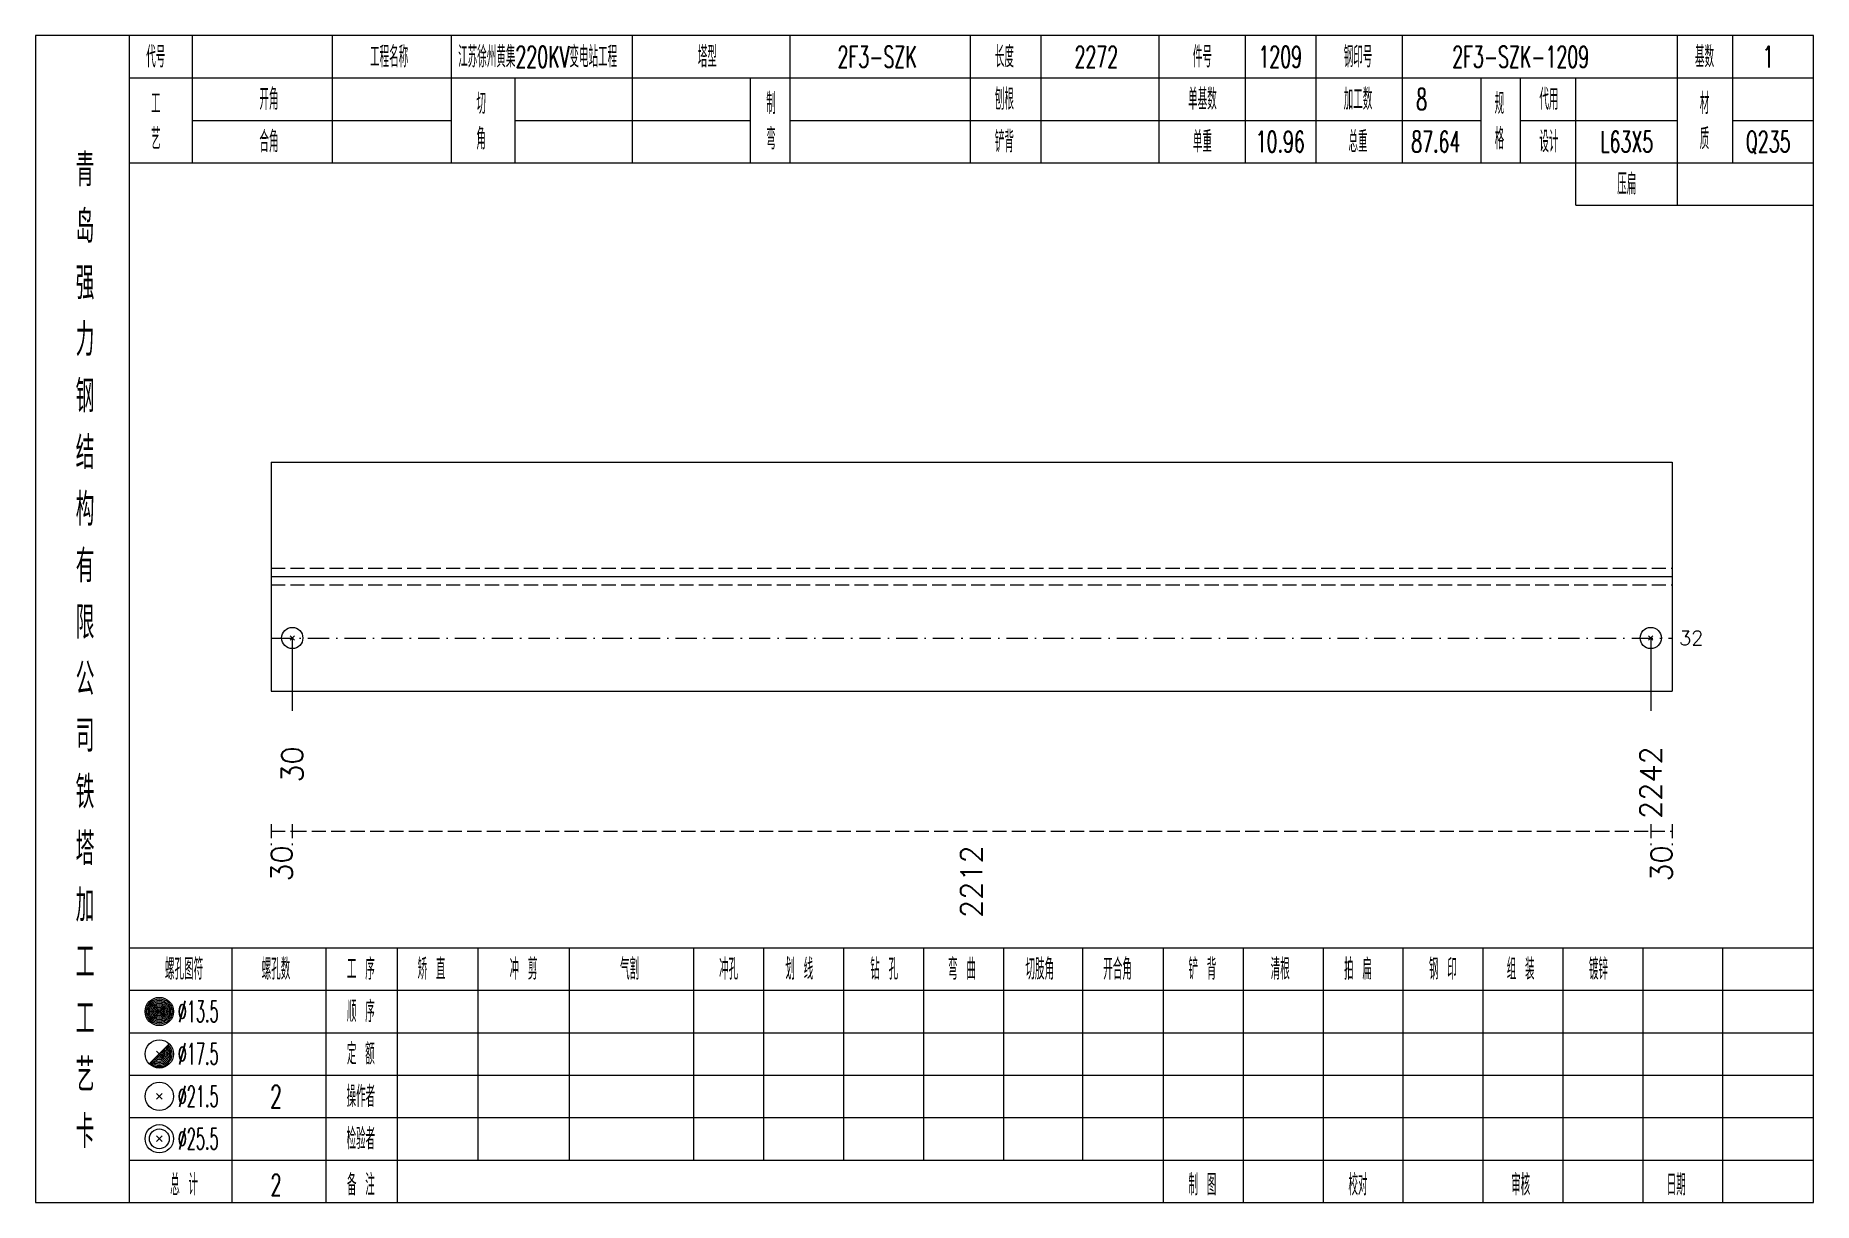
# Model space of a CAD drawing. Extents: x 0 to 4623, y -1159 to 4890.
# Drawn here: x 4048.2 to 4299.6, y 675 to 840 of the extents above; entities that cross this region are included whole.
import ezdxf
from ezdxf.enums import TextEntityAlignment as Align

# ---------------------------------------------------------------- set-up
doc = ezdxf.new("R2010")
doc.units = 0
doc.header["$MEASUREMENT"] = 0
doc.linetypes.add('一点画线', pattern=[5.2, 3, -1, 0.2, -1])
doc.linetypes.add('虚线', pattern=[2.75, 2, -0.75])
doc.layers.get('0').update_dxf_attribs({"linetype": 'CONTINUOUS', "lineweight": 25})
for name, color, linetype, lineweight in [('1', 7, 'CONTINUOUS', 25), ('4', 7, 'CONTINUOUS', 25), ('5', 7, 'CONTINUOUS', 25)]:
    doc.layers.add(name, color=color, linetype=linetype, lineweight=lineweight)
doc.styles.get("Standard").update_dxf_attribs({"font": 'simplex.shx', "width": 0.7, "height": 3, "bigfont": 'gbhzfs.shx'})

msp = doc.modelspace()

# ---------------------------------------------------------------- texts
at = {"color": 7, "linetype": 'Continuous', "lineweight": 13}
msp.add_text('32', height=2, dxfattribs=at).set_placement((4280.6, 754.81), align=Align.MIDDLE_LEFT)
at = {"color": 8, "linetype": 'Continuous', "lineweight": 9}
for s, p in [('30', (4083, 725.5)), ('2212', (4180.55, 725.5)), ('30', (4278.1, 725.5))]:
    msp.add_text(s, height=3, rotation=90, dxfattribs=at).set_placement(p, align=Align.MIDDLE_RIGHT)
at = {"layer": '1', "color": 7, "linetype": 'Continuous', "lineweight": 13}
for s, p in [('30', (4084.5, 739.5)), ('2242', (4276.6, 739.5))]:
    msp.add_text(s, height=3, rotation=90, dxfattribs=at).set_placement(p, align=Align.MIDDLE_RIGHT)
at = {"layer": '4', "color": 1, "linetype": 'Continuous', "lineweight": 13}
for s, height, width, p in [('代号', 3, 0.6, (4065.2, 837)), ('工程名称', 3, 0.6, (4098.2, 837)), ('江苏徐州黄集220KV变电站工程', 3, 0.6, (4119.2, 837)), ('塔型', 3, 0.6, (4143.2, 837)), ('2F3-SZK', 3, 0.6, (4167.2, 837)), ('长度', 3, 0.6, (4185.2, 837)), ('2272', 3, 0.6, (4198.2, 837)), ('件号', 3, 0.6, (4213.2, 837)), ('1209', 3, 0.6, (4224.2, 837)), ('钢印号', 3, 0.6, (4235.2, 837)), ('2F3-SZK-1209', 3, 0.6, (4258.2, 837)), ('基数', 3, 0.6, (4284.2, 837)), ('1', 3, 0.6, (4293.2, 837)), ('开角', 3, 0.6, (4081.2, 831)), ('制', 3, 0.6, (4152.2, 830.4)), ('刨根', 3, 0.6, (4185.2, 831)), ('单基数', 3, 0.6, (4213.2, 831)), ('加工数', 3, 0.6, (4235.2, 831)), ('8', 3, 0.6, (4244.2, 831)), ('规', 3, 0.6, (4255.2, 830.4)), ('代用', 3, 0.6, (4262.2, 831)), ('材', 3, 0.6, (4284.2, 830.4)), ('工', 3, 0.6, (4065.2, 830.4)), ('切', 3, 0.6, (4111.2, 830.4)), ('艺', 3, 0.6, (4065.2, 825.4)), ('角', 3, 0.6, (4111.2, 825.4)), ('弯', 3, 0.6, (4152.2, 825.4)), ('格', 3, 0.6, (4255.2, 825.4)), ('质', 3, 0.6, (4284.2, 825.4)), ('合角', 3, 0.6, (4081.2, 825)), ('铲背', 3, 0.6, (4185.2, 825)), ('单重', 3, 0.6, (4213.2, 825)), ('10.96', 3, 0.6, (4224.2, 825)), ('总重', 3, 0.6, (4235.2, 825)), ('87.64', 3, 0.6, (4246.2, 825)), ('设计', 3, 0.6, (4262.2, 825)), ('L63X5', 3, 0.6, (4273.2, 825)), ('Q235', 3, 0.6, (4293.2, 825)), ('青', 4.6, 0.8, (4055.2, 821)), ('压扁', 3, 0.6, (4273.2, 819)), ('岛', 4.6, 0.8, (4055.2, 813)), ('强', 4.6, 0.8, (4055.2, 805)), ('力', 4.6, 0.8, (4055.2, 797)), ('钢', 4.6, 0.8, (4055.2, 789)), ('结', 4.6, 0.8, (4055.2, 781)), ('构', 4.6, 0.8, (4055.2, 773)), ('有', 4.6, 0.8, (4055.2, 765)), ('限', 4.6, 0.8, (4055.2, 757)), ('公', 4.6, 0.8, (4055.2, 749)), ('司', 4.6, 0.8, (4055.2, 741)), ('铁', 4.6, 0.8, (4055.2, 733)), ('塔', 4.6, 0.8, (4055.2, 725)), ('加', 4.6, 0.8, (4055.2, 717)), ('工', 4.6, 0.8, (4055.2, 709)), ('螺孔图符', 3, 0.6, (4069.2, 708)), ('螺孔数', 3, 0.6, (4082.2, 708)), ('工 序', 3, 0.6, (4094.2, 708)), ('矫 直', 3, 0.6, (4104.2, 708)), ('冲 剪', 3, 0.6, (4117.2, 708)), ('气割', 3, 0.6, (4132.2, 708)), ('冲孔', 3, 0.6, (4146.2, 708)), ('划 线', 3, 0.6, (4156.2, 708)), ('钻 孔', 3, 0.6, (4168.2, 708)), ('弯 曲', 3, 0.6, (4179.2, 708)), ('切肢角', 3, 0.6, (4190.2, 708)), ('开合角', 3, 0.6, (4201.2, 708)), ('铲 背', 3, 0.6, (4213.2, 708)), ('清根', 3, 0.6, (4224.2, 708)), ('拍 扁', 3, 0.6, (4235.2, 708)), ('钢 印', 3, 0.6, (4247.2, 708)), ('组 装', 3, 0.6, (4258.2, 708)), ('镀锌', 3, 0.6, (4269.2, 708)), ('工', 4.6, 0.8, (4055.2, 701)), ('%%C13.5', 3, 0.5, (4071.2, 702)), ('顺 序', 3, 0.6, (4094.2, 702)), ('%%C17.5', 3, 0.5, (4071.2, 696)), ('定 额', 3, 0.6, (4094.2, 696)), ('艺', 4.6, 0.8, (4055.2, 693)), ('%%C21.5', 3, 0.5, (4071.2, 690)), ('2', 3.2, 0.6, (4082.2, 690)), ('操作者', 3, 0.6, (4094.2, 690)), ('卡', 4.6, 0.8, (4055.2, 685)), ('%%C25.5', 3, 0.5, (4071.2, 684)), ('检验者', 3, 0.6, (4094.2, 684)), ('总 计', 3, 0.6, (4069.2, 677.5)), ('2', 3, 0.6, (4082.2, 677.5)), ('备 注', 3, 0.6, (4094.2, 677.5)), ('制 图', 3, 0.6, (4213.2, 677.5)), ('校对', 3, 0.6, (4235.2, 677.5)), ('审核', 3, 0.6, (4258.2, 677.5)), ('日期', 3, 0.6, (4280.2, 677.5))]:
    msp.add_text(s, height=height, dxfattribs=dict(at, width=width)).set_placement(p, align=Align.MIDDLE_CENTER)

# ---------------------------------------------------------------- blocks, each defined once
blk = doc.blocks.new('孔21.5')
at = {"layer": '5', "color": 7, "linetype": 'Continuous', "lineweight": 13}
for p, q in [((-0.2, -0.2), (0.2, 0.2)), ((-0.2, 0.2), (0.2, -0.2))]:
    blk.add_line(p, q, dxfattribs=at)
blk.add_circle((0, 0), 1, dxfattribs=at)

# ---------------------------------------------------------------- linework, layer by layer
at = {"color": 7, "linetype": 'Continuous', "lineweight": 18}
for p, q in [((4081.5, 779.69), (4081.5, 747.31)), ((4081.5, 779.69), (4279.6, 779.69)), ((4279.6, 779.69), (4279.6, 747.31)), ((4081.5, 763.5), (4279.6, 763.5))]:
    msp.add_line(p, q, dxfattribs=at)
at = {"color": 1, "linetype": '虚线', "lineweight": 18}
for p, q in [((4081.5, 764.69), (4279.6, 764.69)), ((4081.5, 762.31), (4279.6, 762.31))]:
    msp.add_line(p, q, dxfattribs=at)
at = {"color": 3, "linetype": '一点画线', "lineweight": 13}
msp.add_line((4081.5, 754.81), (4279.6, 754.81), dxfattribs=at)
at = {"color": 7, "linetype": 'Continuous', "lineweight": 13}
for p, q in [((4084.5, 754.81), (4084.5, 744.5)), ((4276.6, 754.81), (4276.6, 744.5))]:
    msp.add_line(p, q, dxfattribs=at)
at = {"color": 8, "linetype": '虚线', "lineweight": 9}
for p, q in [((4081.5, 728.5), (4081.5, 725.5)), ((4081.5, 727.5), (4084.5, 727.5)), ((4084.5, 728.5), (4084.5, 725.5)), ((4084.5, 728.5), (4084.5, 725.5)), ((4084.5, 727.5), (4276.6, 727.5)), ((4276.6, 728.5), (4276.6, 725.5)), ((4276.6, 728.5), (4276.6, 725.5)), ((4276.6, 727.5), (4279.6, 727.5)), ((4279.6, 728.5), (4279.6, 725.5))]:
    msp.add_line(p, q, dxfattribs=at)
at = {"layer": '1', "color": 7, "linetype": 'Continuous', "lineweight": 18}
msp.add_line((4081.5, 747.31), (4279.6, 747.31), dxfattribs=at)
at = {"layer": '4', "color": 1, "linetype": 'Continuous', "lineweight": 18}
for p, q in [((4061.5, 675), (4061.5, 840)), ((4070.4, 822), (4070.4, 840)), ((4090.2, 822), (4090.2, 840)), ((4107, 822), (4107, 840)), ((4132.6, 822), (4132.6, 840)), ((4154.9, 822), (4154.9, 840)), ((4180.4, 822), (4180.4, 840)), ((4190.4, 822), (4190.4, 840)), ((4207.1, 822), (4207.1, 840)), ((4219.3, 822), (4219.3, 840)), ((4229.3, 822), (4229.3, 840)), ((4241.5, 822), (4241.5, 840)), ((4280.4, 816), (4280.4, 840)), ((4288.2, 822), (4288.2, 840)), ((4061.5, 834), (4299.6, 834)), ((4116, 822), (4116, 834)), ((4149.3, 822), (4149.3, 834)), ((4252.6, 822), (4252.6, 834)), ((4258.2, 822), (4258.2, 834)), ((4266, 816), (4266, 834)), ((4070.4, 828), (4107, 828)), ((4116, 828), (4149.3, 828)), ((4154.9, 828), (4252.6, 828)), ((4258.2, 828), (4280.4, 828)), ((4288.2, 828), (4299.6, 828)), ((4061.5, 822), (4299.6, 822)), ((4266, 816), (4299.6, 816)), ((4061.5, 711), (4299.6, 711)), ((4076, 675), (4076, 711)), ((4089.3, 675), (4089.3, 711)), ((4099.4, 675), (4099.4, 711)), ((4110.8, 681), (4110.8, 711)), ((4123.7, 681), (4123.7, 711)), ((4141.3, 681), (4141.3, 711)), ((4151.2, 681), (4151.2, 711)), ((4162.5, 681), (4162.5, 711)), ((4173.8, 681), (4173.8, 711)), ((4185.1, 681), (4185.1, 711)), ((4196.3, 681), (4196.3, 711)), ((4207.7, 681), (4207.7, 711)), ((4219, 681), (4219, 711)), ((4230.3, 681), (4230.3, 711)), ((4241.6, 681), (4241.6, 711)), ((4252.9, 681), (4252.9, 711)), ((4264.2, 681), (4264.2, 711)), ((4275.5, 681), (4275.5, 711)), ((4286.8, 681), (4286.8, 711)), ((4061.5, 705), (4299.6, 705)), ((4061.5, 699), (4299.6, 699)), ((4061.5, 693), (4299.6, 693)), ((4061.5, 687), (4299.6, 687)), ((4061.5, 681), (4299.6, 681)), ((4207.7, 675), (4207.7, 681)), ((4219, 675), (4219, 681)), ((4230.3, 675), (4230.3, 681)), ((4241.6, 675), (4241.6, 681)), ((4252.9, 675), (4252.9, 681)), ((4264.2, 675), (4264.2, 681)), ((4275.5, 675), (4275.5, 681)), ((4286.8, 675), (4286.8, 681))]:
    msp.add_line(p, q, dxfattribs=at)
at = {"layer": '4', "color": 7, "linetype": 'Continuous', "lineweight": 13}
for p, q in [((4065.5, 701.8), (4065.9, 702.2)), ((4065.9, 701.8), (4065.5, 702.2)), ((4064.286, 694.586), (4067.114, 697.414)), ((4065.3, 696.4), (4066.1, 695.6)), ((4065.3, 689.6), (4066.1, 690.4)), ((4065.3, 690.4), (4066.1, 689.6)), ((4065.3, 683.6), (4066.1, 684.4)), ((4065.3, 684.4), (4066.1, 683.6))]:
    msp.add_line(p, q, dxfattribs=at)
at = {"layer": '4', "color": 1, "linetype": 'Continuous', "lineweight": 18}
msp.add_lwpolyline([(4048.2, 840), (4048.2, 675), (4299.6, 675), (4299.6, 840)], close=True, dxfattribs=at)
at = {"layer": '4', "color": 7, "linetype": 'Continuous', "lineweight": 13}
for centre, radius in [((4065.7, 702), 2), ((4065.7, 702), 1.8), ((4065.7, 702), 1.6), ((4065.7, 702), 1.4), ((4065.7, 702), 1.2), ((4065.7, 702), 1), ((4065.7, 702), 0.8), ((4065.7, 702), 0.6), ((4065.7, 702), 0.4), ((4065.7, 702), 0.2), ((4065.7, 696), 2), ((4065.7, 690), 2), ((4065.7, 684), 2), ((4065.7, 684), 1.4)]:
    msp.add_circle(centre, radius, dxfattribs=at)
for radius in [1.8, 1.6, 1.4, 1.2, 1, 0.8, 0.6, 0.4, 0.2]:
    msp.add_arc((4065.7, 696), radius, 225, 45, dxfattribs=at)

# ---------------------------------------------------------------- block references
at = {"layer": '1', "color": 7, "linetype": 'Continuous', "lineweight": 13, "xscale": 1.5, "yscale": 1.5, "zscale": 1.5}
for p in [(4084.5, 754.81), (4276.6, 754.81)]:
    msp.add_blockref('孔21.5', p, dxfattribs=at)

msp.set_redraw_order([(e.dxf.handle, doc.entitydb.next_handle()) for e in msp.query("TEXT MTEXT ATTDEF DIMENSION ARC_DIMENSION")])  # texts and dimensions are drawn at this point

doc.saveas('drawing.dxf')
